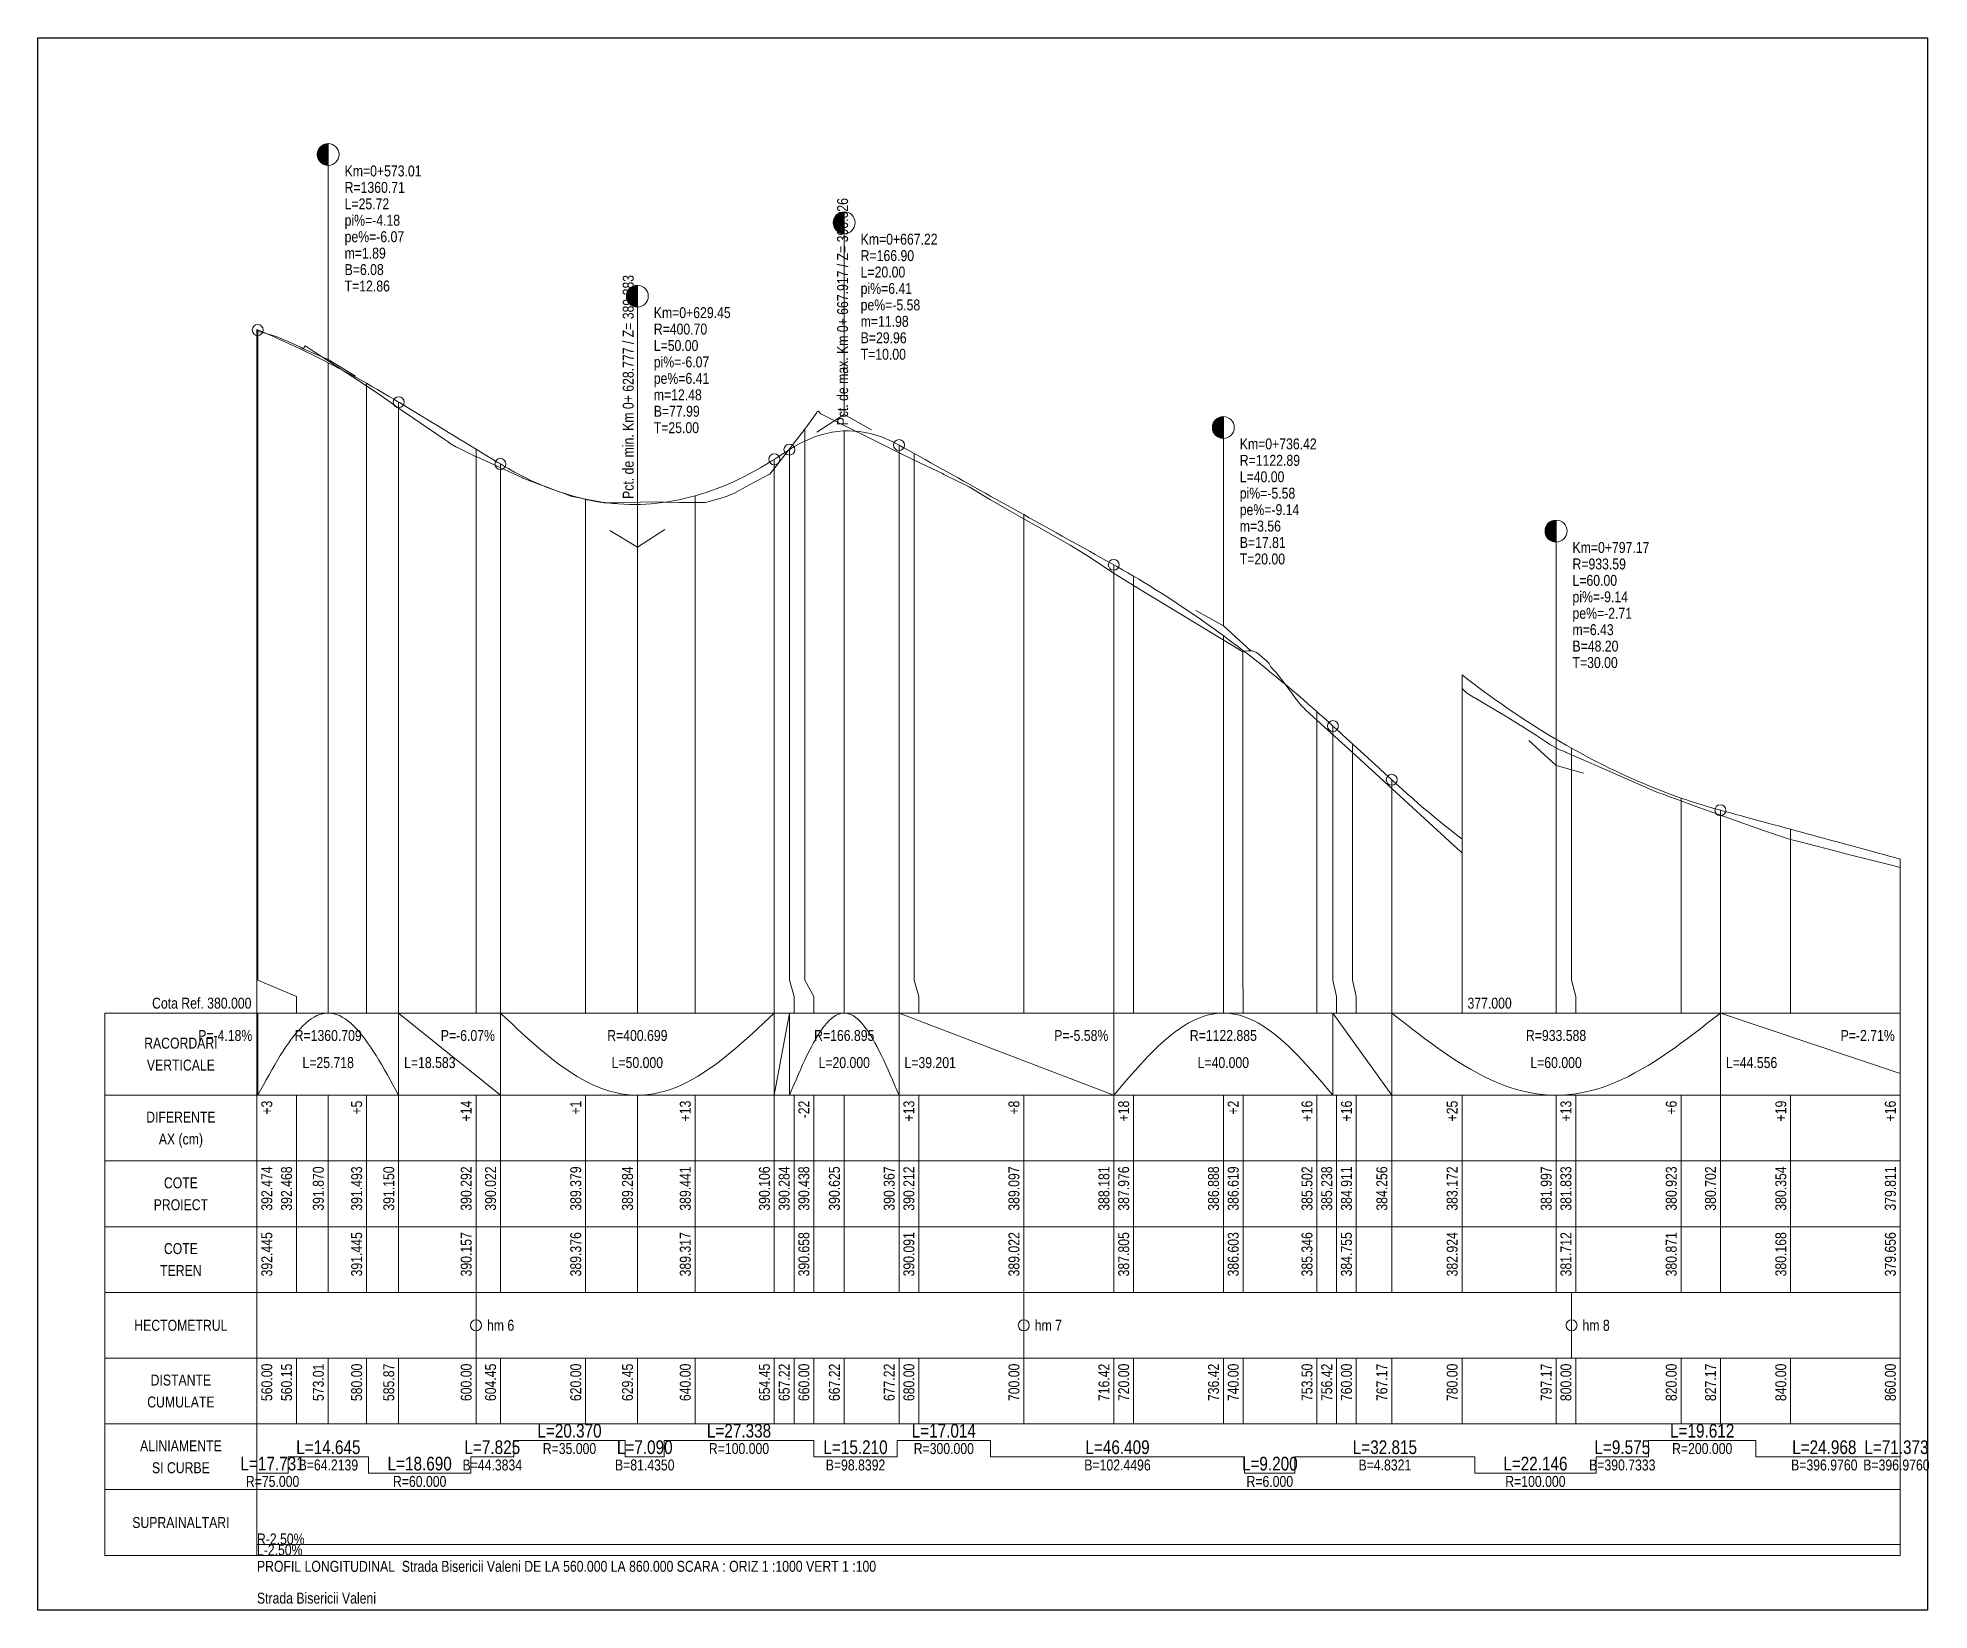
# Model space of a CAD drawing. Extents: x -600 to 1621, y -3670 to 287.
# Drawn here: x 850 to 1195.3, y -367 to -80 of the extents above; entities that cross this region are included whole.
import ezdxf
from ezdxf.enums import TextEntityAlignment as Align

# ---------------------------------------------------------------- set-up
doc = ezdxf.new("R2010")
doc.units = 0
doc.layers.add('ARD-No Plot', color=7, linetype='Continuous', lineweight=0, plot=False)
doc.layers.add('Cartus', color=8, linetype='Continuous')
for name, color, linetype, lineweight in [('L-C. Ref', 7, 'Continuous', 0), ('L-cote-ex', 7, 'Continuous', 0), ('L-Cote-Pr', 7, 'Continuous', 0), ('L-Curbe', 7, 'Continuous', 0), ('L-Cut-Fill', 7, 'Continuous', 0), ('L-Design', 7, 'Continuous', 0), ('L-Exist', 7, 'Continuous', 0), ('L-LINES', 7, 'Continuous', 0), ('L-Min-Max', 7, 'Continuous', 0), ('L-Pante-Tran', 7, 'Continuous', 0), ('L-rac-Vert', 7, 'Continuous', 0), ('L-TEXT', 7, 'Continuous', 0)]:
    doc.layers.add(name, color=color, linetype=linetype, lineweight=lineweight)
doc.styles.add('Arial', font='arial.ttf', dxfattribs={"width": 0.8})

msp = doc.modelspace()

# ---------------------------------------------------------------- texts
at = {"layer": 'ARD-No Plot', "style": 'Arial', "width": 0.8}
msp.add_text('Strada Bisericii Valeni', height=2, dxfattribs=at).set_placement((890.02, -365.81))
at = {"layer": 'L-C. Ref', "style": 'Arial', "width": 0.8}
msp.add_text('Cota Ref. 380.000', height=2, dxfattribs=at).set_placement((889.02, -257.21), align=Align.RIGHT)
msp.add_text('377.000', height=2, dxfattribs=at).set_placement((1111.02, -257.21))
at = {"layer": 'L-cote-ex', "style": 'Arial', "width": 0.8}
for s, p in [('392.445', (892.82, -298.01)), ('391.445', (909.22, -298.01)), ('390.157', (929.22, -298.01)), ('389.376', (949.22, -298.01)), ('389.317', (969.22, -298.01)), ('390.658', (990.87, -298.01)), ('390.091', (1010.04, -298.01)), ('389.022', (1029.22, -298.01)), ('387.805', (1049.25, -298.01)), ('386.603', (1069.25, -298.01)), ('385.346', (1082.72, -298.01)), ('384.755', (1089.92, -298.01)), ('382.924', (1109.22, -298.01)), ('381.712', (1129.99, -298.01)), ('380.871', (1149.22, -298.01)), ('380.168', (1169.22, -298.01)), ('379.656', (1189.22, -298.01))]:
    msp.add_text(s, height=2, rotation=90, dxfattribs=at).set_placement(p, align=Align.RIGHT)
at = {"layer": 'L-Cote-Pr', "style": 'Arial', "width": 0.8}
for s, p in [('392.474', (892.82, -286.01)), ('392.468', (896.42, -286.01)), ('391.870', (902.23, -286.01)), ('391.493', (909.22, -286.01)), ('391.150', (915.09, -286.01)), ('390.292', (929.22, -286.01)), ('390.022', (933.67, -286.01)), ('389.379', (949.22, -286.01)), ('389.284', (958.67, -286.01)), ('389.441', (969.22, -286.01)), ('390.106', (983.67, -286.01)), ('390.284', (987.27, -286.01)), ('390.438', (990.87, -286.01)), ('390.625', (996.44, -286.01)), ('390.367', (1006.44, -286.01)), ('390.212', (1010.04, -286.01)), ('389.097', (1029.22, -286.01)), ('388.181', (1045.65, -286.01)), ('387.976', (1049.25, -286.01)), ('386.888', (1065.65, -286.01)), ('386.619', (1069.25, -286.01)), ('385.502', (1082.72, -286.01)), ('385.238', (1086.32, -286.01)), ('384.911', (1089.92, -286.01)), ('384.256', (1096.39, -286.01)), ('383.172', (1109.22, -286.01)), ('381.997', (1126.39, -286.01)), ('381.833', (1129.99, -286.01)), ('380.923', (1149.22, -286.01)), ('380.702', (1156.39, -286.01)), ('380.354', (1169.22, -286.01)), ('379.811', (1189.22, -286.01))]:
    msp.add_text(s, height=2, rotation=90, dxfattribs=at).set_placement(p, align=Align.RIGHT)
for s, p in [('COTE', (876.14, -290.01)), ('PROIECT', (876.14, -294.01))]:
    msp.add_text(s, height=2, dxfattribs=at).set_placement(p, align=Align.CENTER)
at = {"layer": 'L-Cut-Fill', "style": 'Arial', "width": 0.8}
for s, p in [('DIFERENTE', (876.14, -278.01)), ('AX (cm)', (876.14, -282.01))]:
    msp.add_text(s, height=2, dxfattribs=at).set_placement(p, align=Align.CENTER)
for s, p in [('+3', (892.82, -274.01)), ('+5', (909.22, -274.01)), ('+14', (929.22, -274.01)), ('+1', (949.22, -274.01)), ('+13', (969.22, -274.01)), ('-22', (990.87, -274.01)), ('+13', (1010.04, -274.01)), ('+8', (1029.22, -274.01)), ('+18', (1049.25, -274.01)), ('+2', (1069.25, -274.01)), ('+16', (1082.72, -274.01)), ('+16', (1089.92, -274.01)), ('+25', (1109.22, -274.01)), ('+13', (1129.99, -274.01)), ('+6', (1149.22, -274.01)), ('+19', (1169.22, -274.01)), ('+16', (1189.22, -274.01))]:
    msp.add_text(s, height=2, rotation=90, dxfattribs=at).set_placement(p, align=Align.RIGHT)
at = {"layer": 'L-Min-Max', "style": 'Arial', "width": 0.8}
for s, p in [('Pct. de max. Km 0+ 667.917 / Z= 390.626', (997.94, -150.75)), ('Pct. de min. Km 0+ 628.777 / Z= 389.283', (958.8, -164.17))]:
    msp.add_text(s, height=2, rotation=90, dxfattribs=at).set_placement(p)
at = {"layer": 'L-rac-Vert', "style": 'Arial', "width": 0.8}
for s, p in [('Km=0+573.01', (906.03, -105.31)), ('R=1360.71', (906.03, -108.31)), ('L=25.72', (906.03, -111.31)), ('pi%=-4.18', (906.03, -114.31)), ('pe%=-6.07', (906.03, -117.31)), ('Km=0+667.22', (1000.24, -117.76)), ('m=1.89', (906.03, -120.31)), ('R=166.90', (1000.24, -120.76)), ('T=12.86', (906.03, -126.31)), ('B=6.08', (906.03, -123.31)), ('L=20.00', (1000.24, -123.76)), ('pi%=6.41', (1000.24, -126.76)), ('pe%=-5.58', (1000.24, -129.76)), ('Km=0+629.45', (962.47, -131.17)), ('m=11.98', (1000.24, -132.76)), ('R=400.70', (962.47, -134.17)), ('B=29.96', (1000.24, -135.76)), ('pi%=-6.07', (962.47, -140.17)), ('L=50.00', (962.47, -137.17)), ('T=10.00', (1000.24, -138.76)), ('pe%=6.41', (962.47, -143.17)), ('m=12.48', (962.47, -146.17)), ('B=77.99', (962.47, -149.17)), ('T=25.00', (962.47, -152.17)), ('Km=0+736.42', (1069.45, -155.13)), ('R=1122.89', (1069.45, -158.13)), ('pi%=-5.58', (1069.45, -164.13)), ('L=40.00', (1069.45, -161.13)), ('pe%=-9.14', (1069.45, -167.13)), ('m=3.56', (1069.45, -170.13)), ('B=17.81', (1069.45, -173.13)), ('Km=0+797.17', (1130.19, -174.04)), ('T=20.00', (1069.45, -176.13)), ('R=933.59', (1130.19, -177.04)), ('L=60.00', (1130.19, -180.04)), ('pi%=-9.14', (1130.19, -183.04)), ('pe%=-2.71', (1130.19, -186.04)), ('m=6.43', (1130.19, -189.04)), ('T=30.00', (1130.19, -195.04)), ('B=48.20', (1130.19, -192.04)), ('L=18.583', (916.89, -268.06)), ('L=39.201', (1008.24, -268.06)), ('L=44.556', (1158.19, -268.06))]:
    msp.add_text(s, height=2, dxfattribs=at).set_placement(p)
for s, p in [('P=-4.18%', (889.17, -263.11)), ('P=-6.07%', (933.47, -263.11)), ('P=-5.58%', (1045.45, -263.11)), ('P=-2.71%', (1189.02, -263.11))]:
    msp.add_text(s, height=2, dxfattribs=at).set_placement(p, align=Align.RIGHT)
for s, p in [('R=1360.709', (903.03, -263.11)), ('R=400.699', (959.47, -263.11)), ('R=166.895', (997.24, -263.11)), ('R=1122.885', (1066.45, -263.11)), ('R=933.588', (1127.19, -263.11)), ('RACORDARI', (876.14, -264.51)), ('VERTICALE', (876.14, -268.51)), ('L=25.718', (903.03, -268.06)), ('L=50.000', (959.47, -268.06)), ('L=20.000', (997.24, -268.06)), ('L=40.000', (1066.45, -268.06)), ('L=60.000', (1127.19, -268.06))]:
    msp.add_text(s, height=2, dxfattribs=at).set_placement(p, align=Align.CENTER)
at = {"layer": 'L-TEXT', "style": 'Arial', "width": 0.8}
for s, p in [('COTE', (876.14, -302.01)), ('TEREN', (876.14, -306.01)), ('HECTOMETRUL', (876.14, -316.01)), ('DISTANTE', (876.14, -326.01)), ('CUMULATE', (876.14, -330.01)), ('ALINIAMENTE', (876.14, -338.01)), ('SI CURBE', (876.14, -342.01)), ('SUPRAINALTARI', (876.14, -352.01))]:
    msp.add_text(s, height=2, dxfattribs=at).set_placement(p, align=Align.CENTER)
for s, p in [('hm 6', (932.02, -316.01)), ('hm 7', (1032.02, -316.01)), ('hm 8', (1132.02, -316.01)), ('R-2.50%', (890.02, -355.01)), ('L-2.50%', (890.02, -357.01)), ('PROFIL LONGITUDINAL  Strada Bisericii Valeni DE LA 560.000 LA 860.000 SCARA : ORIZ 1 :1000 VERT 1 :100', (890.02, -360.01))]:
    msp.add_text(s, height=2, dxfattribs=at).set_placement(p)
for s, p in [('560.00', (892.82, -322.01)), ('560.15', (896.42, -322.01)), ('573.01', (902.23, -322.01)), ('580.00', (909.22, -322.01)), ('585.87', (915.09, -322.01)), ('600.00', (929.22, -322.01)), ('604.45', (933.67, -322.01)), ('620.00', (949.22, -322.01)), ('629.45', (958.67, -322.01)), ('640.00', (969.22, -322.01)), ('654.45', (983.67, -322.01)), ('657.22', (987.27, -322.01)), ('660.00', (990.87, -322.01)), ('667.22', (996.44, -322.01)), ('677.22', (1006.44, -322.01)), ('680.00', (1010.04, -322.01)), ('700.00', (1029.22, -322.01)), ('716.42', (1045.65, -322.01)), ('720.00', (1049.25, -322.01)), ('736.42', (1065.65, -322.01)), ('740.00', (1069.25, -322.01)), ('753.50', (1082.72, -322.01)), ('756.42', (1086.32, -322.01)), ('760.00', (1089.92, -322.01)), ('767.17', (1096.39, -322.01)), ('780.00', (1109.22, -322.01)), ('797.17', (1126.39, -322.01)), ('800.00', (1129.99, -322.01)), ('820.00', (1149.22, -322.01)), ('827.17', (1156.39, -322.01)), ('840.00', (1169.22, -322.01)), ('860.00', (1189.22, -322.01))]:
    msp.add_text(s, height=2, rotation=90, dxfattribs=at).set_placement(p, align=Align.RIGHT)
for s, height, p in [('L=20.370', 2.5, (947.08, -335.51)), ('L=27.338', 2.5, (978.03, -335.51)), ('L=17.014', 2.5, (1015.42, -335.51)), ('L=19.612', 2.5, (1153.87, -335.51)), ('L=14.645', 2.5, (903.06, -338.51)), ('L=7.825', 2.5, (932.99, -338.51)), ('R=35.000', 2, (947.08, -338.51)), ('L=7.090', 2.5, (960.82, -338.51)), ('R=100.000', 2, (978.03, -338.51)), ('L=15.210', 2.5, (999.3, -338.51)), ('R=300.000', 2, (1015.42, -338.51)), ('L=46.409', 2.5, (1047.13, -338.51)), ('L=32.815', 2.5, (1095.94, -338.51)), ('L=9.575', 2.5, (1139.28, -338.51)), ('R=200.000', 2, (1153.87, -338.51)), ('L=24.968', 2.5, (1176.16, -338.51)), ('L=71.373', 2.5, (1189.33, -338.51)), ('L=17.731', 2.5, (892.88, -341.51)), ('B=64.2139', 2, (903.06, -341.51)), ('L=18.690', 2.5, (919.73, -341.51)), ('B=44.3834', 2, (932.99, -341.51)), ('B=81.4350', 2, (960.82, -341.51)), ('B=98.8392', 2, (999.3, -341.51)), ('B=102.4496', 2, (1047.13, -341.51)), ('L=9.200', 2.5, (1074.93, -341.51)), ('B=4.8321', 2, (1095.94, -341.51)), ('L=22.146', 2.5, (1123.42, -341.51)), ('B=390.7333', 2, (1139.28, -341.51)), ('B=396.9760', 2, (1176.16, -341.51)), ('B=396.9760', 2, (1189.33, -341.51)), ('R=75.000', 2, (892.88, -344.51)), ('R=60.000', 2, (919.73, -344.51)), ('R=6.000', 2, (1074.93, -344.51)), ('R=100.000', 2, (1123.42, -344.51))]:
    msp.add_text(s, height=height, rotation=0, dxfattribs=at).set_placement(p, align=Align.CENTER)

# ---------------------------------------------------------------- blocks, each defined once
blk = doc.blocks.new('A3_TRANSV_ALIN_TIRENA')
at = {"layer": 'Cartus'}
blk.add_lwpolyline([(0, 0), (0, 287), (345, 287), (345, 0)], close=True, dxfattribs=at)

# ---------------------------------------------------------------- linework, layer by layer
at = {"layer": 'L-Curbe'}
for p, q in [((936.9, -339.01), (936.9, -336.01)), ((936.9, -336.01), (957.27, -336.01)), ((957.27, -336.01), (957.27, -339.01)), ((964.36, -339.01), (964.36, -336.01)), ((964.36, -336.01), (991.7, -336.01)), ((991.7, -336.01), (991.7, -339.01)), ((1006.91, -339.01), (1006.91, -336.01)), ((1006.91, -336.01), (1023.92, -336.01)), ((1023.92, -336.01), (1023.92, -339.01)), ((1144.07, -339.01), (1144.07, -336.01)), ((1144.07, -336.01), (1163.68, -336.01)), ((1163.68, -336.01), (1163.68, -339.01)), ((895.74, -342.01), (895.74, -339.01)), ((895.74, -339.01), (910.39, -339.01)), ((910.39, -339.01), (910.39, -342.01)), ((929.08, -342.01), (929.08, -339.01)), ((929.08, -339.01), (936.9, -339.01)), ((957.27, -339.01), (964.36, -339.01)), ((991.7, -339.01), (1006.91, -339.01)), ((1023.92, -339.01), (1070.33, -339.01)), ((1070.33, -339.01), (1070.33, -342.01)), ((1079.53, -342.01), (1079.53, -339.01)), ((1079.53, -339.01), (1112.35, -339.01)), ((1112.35, -339.01), (1112.35, -342.01)), ((1134.49, -342.01), (1134.49, -339.01)), ((1134.49, -339.01), (1144.07, -339.01)), ((1163.68, -339.01), (1188.65, -339.01)), ((1188.65, -339.01), (1188.65, -339.01)), ((1188.65, -339.01), (1190.02, -339.01)), ((890.02, -342.01), (895.74, -342.01)), ((910.39, -342.01), (929.08, -342.01)), ((1070.33, -342.01), (1079.53, -342.01)), ((1112.35, -342.01), (1134.49, -342.01))]:
    msp.add_line(p, q, dxfattribs=at)
at = {"layer": 'L-Design'}
for points in [[(890.02, -133.27), (890.17, -133.33), (891.02, -133.69), (892.02, -134.11), (893.02, -134.55), (894.02, -134.99), (895.02, -135.44), (896.02, -135.9), (897.02, -136.36), (898.02, -136.84), (899.02, -137.32), (900.02, -137.8), (901.02, -138.3), (902.02, -138.8), (903.02, -139.31), (903.03, -139.31), (904.02, -139.82), (905.02, -140.35), (906.02, -140.88), (907.02, -141.42), (908.02, -141.96), (909.02, -142.51), (910.02, -143.07), (911.02, -143.64), (912.02, -144.22), (913.02, -144.8), (914.02, -145.39), (915.02, -145.99), (915.89, -146.51), (916.02, -146.59), (917.02, -147.2), (918.02, -147.8), (919.02, -148.41), (920.02, -149.02), (921.02, -149.63), (922.02, -150.23), (923.02, -150.84), (924.02, -151.45), (925.02, -152.05), (926.02, -152.66), (927.02, -153.27), (928.02, -153.88), (929.02, -154.48), (930.02, -155.09), (931.02, -155.7), (932.02, -156.3), (933.02, -156.91), (934.02, -157.52), (934.47, -157.79), (935.02, -158.12), (936.02, -158.7), (937.02, -159.26), (938.02, -159.79), (939.02, -160.29), (940.02, -160.78), (941.02, -161.23), (942.02, -161.66), (943.02, -162.07), (944.02, -162.45), (945.02, -162.81), (946.02, -163.14), (947.02, -163.44), (948.02, -163.73), (949.02, -163.98), (950.02, -164.21), (951.02, -164.42), (952.02, -164.6), (953.02, -164.76), (954.02, -164.89), (955.02, -165), (956.02, -165.08), (957.02, -165.14), (958.02, -165.17), (959.02, -165.17), (959.47, -165.17), (960.02, -165.16), (961.02, -165.11), (962.02, -165.05), (963.02, -164.95), (964.02, -164.83), (965.02, -164.69), (966.02, -164.52), (967.02, -164.33), (968.02, -164.11), (969.02, -163.87), (970.02, -163.6), (971.02, -163.31), (972.02, -162.99), (973.02, -162.65), (974.02, -162.28), (975.02, -161.89), (976.02, -161.47), (977.02, -161.03), (978.02, -160.56), (979.02, -160.07), (980.02, -159.55), (981.02, -159.01), (982.02, -158.45), (983.02, -157.85), (984.02, -157.24), (984.47, -156.95), (985.02, -156.6), (986.02, -155.96), (987.02, -155.32), (987.24, -155.17), (988.02, -154.69), (989.02, -154.13), (990.02, -153.63), (991.02, -153.18), (992.02, -152.8), (993.02, -152.47), (994.02, -152.21), (995.02, -152), (996.02, -151.86), (997.02, -151.77), (997.24, -151.76), (998.02, -151.75), (999.02, -151.78), (1000.02, -151.88), (1001.02, -152.03), (1002.02, -152.25), (1003.02, -152.52), (1004.02, -152.86), (1005.02, -153.25), (1006.02, -153.7), (1007.02, -154.22), (1007.24, -154.34), (1008.02, -154.77), (1009.02, -155.33), (1010.02, -155.89), (1011.02, -156.45), (1012.02, -157), (1013.02, -157.56), (1014.02, -158.12), (1015.02, -158.68), (1016.02, -159.24), (1017.02, -159.79), (1018.02, -160.35), (1019.02, -160.91), (1020.02, -161.47), (1021.02, -162.02), (1022.02, -162.58), (1023.02, -163.14), (1024.02, -163.7), (1025.02, -164.25), (1026.02, -164.81), (1027.02, -165.37), (1028.02, -165.93), (1029.02, -166.48), (1030.02, -167.04), (1031.02, -167.6), (1032.02, -168.16), (1033.02, -168.71), (1034.02, -169.27), (1035.02, -169.83), (1036.02, -170.39), (1037.02, -170.94), (1038.02, -171.5), (1039.02, -172.06), (1040.02, -172.62), (1041.02, -173.18), (1042.02, -173.73), (1043.02, -174.29), (1044.02, -174.85), (1045.02, -175.41), (1046.02, -175.96), (1046.45, -176.2), (1047.02, -176.52), (1048.02, -177.09), (1049.02, -177.67), (1050.02, -178.25), (1051.02, -178.84), (1052.02, -179.45), (1053.02, -180.06), (1054.02, -180.68), (1055.02, -181.31), (1056.02, -181.95), (1057.02, -182.59), (1058.02, -183.25), (1059.02, -183.92), (1060.02, -184.59), (1061.02, -185.27), (1062.02, -185.96), (1063.02, -186.67), (1064.02, -187.38), (1065.02, -188.09), (1066.02, -188.82), (1066.45, -189.13), (1067.02, -189.56), (1068.02, -190.3), (1069.02, -191.06), (1070.02, -191.82), (1071.02, -192.59), (1072.02, -193.37), (1073.02, -194.16), (1074.02, -194.96), (1075.02, -195.77), (1076.02, -196.59), (1077.02, -197.41), (1078.02, -198.25), (1079.02, -199.09), (1080.02, -199.94), (1081.02, -200.8), (1082.02, -201.67), (1083.02, -202.55), (1083.52, -202.99), (1084.02, -203.44), (1085.02, -204.34), (1086.02, -205.24), (1086.45, -205.63), (1087.02, -206.15), (1088.02, -207.07), (1089.02, -207.98), (1090.02, -208.9), (1091.02, -209.81), (1092.02, -210.72), (1093.02, -211.64), (1094.02, -212.55), (1095.02, -213.46), (1096.02, -214.38), (1097.02, -215.29), (1097.19, -215.44), (1098.02, -216.2), (1099.02, -217.1), (1100.02, -217.99), (1101.02, -218.87), (1102.02, -219.74), (1103.02, -220.59), (1104.02, -221.44), (1105.02, -222.27), (1106.02, -223.1), (1107.02, -223.91), (1108.02, -224.72), (1109.02, -225.51), (1110.02, -226.29)], [(1110.02, -196.29), (1111.02, -197.06), (1112.02, -197.82), (1113.02, -198.57), (1114.02, -199.31), (1115.02, -200.04), (1116.02, -200.76), (1117.02, -201.46), (1118.02, -202.16), (1119.02, -202.84), (1120.02, -203.52), (1121.02, -204.18), (1122.02, -204.83), (1123.02, -205.48), (1124.02, -206.11), (1125.02, -206.73), (1126.02, -207.34), (1127.02, -207.94), (1127.19, -208.04), (1128.02, -208.53), (1129.02, -209.11), (1130.02, -209.67), (1131.02, -210.23), (1132.02, -210.78), (1133.02, -211.31), (1134.02, -211.84), (1135.02, -212.35), (1136.02, -212.85), (1137.02, -213.35), (1138.02, -213.83), (1139.02, -214.3), (1140.02, -214.76), (1141.02, -215.21), (1142.02, -215.65), (1143.02, -216.08), (1144.02, -216.49), (1145.02, -216.9), (1146.02, -217.3), (1147.02, -217.68), (1148.02, -218.06), (1149.02, -218.42), (1150.02, -218.77), (1151.02, -219.12), (1152.02, -219.45), (1153.02, -219.77), (1154.02, -220.08), (1155.02, -220.38), (1156.02, -220.67), (1157.02, -220.95), (1157.19, -220.99), (1158.02, -221.22), (1159.02, -221.49), (1160.02, -221.76), (1161.02, -222.03), (1162.02, -222.3), (1163.02, -222.57), (1164.02, -222.85), (1165.02, -223.12), (1166.02, -223.39), (1167.02, -223.66), (1168.02, -223.93), (1169.02, -224.2), (1170.02, -224.47), (1171.02, -224.74), (1172.02, -225.01), (1173.02, -225.29), (1174.02, -225.56), (1175.02, -225.83), (1176.02, -226.1), (1177.02, -226.37), (1178.02, -226.64), (1179.02, -226.91), (1180.02, -227.18), (1181.02, -227.46), (1182.02, -227.73), (1183.02, -228), (1184.02, -228.27), (1185.02, -228.54), (1186.02, -228.81), (1187.02, -229.08), (1188.02, -229.35), (1189.02, -229.62), (1190.02, -229.9)]]:
    msp.add_lwpolyline(points, dxfattribs=at)
at = {"layer": 'L-Exist'}
for p, q in [((890.02, -133.56), (891.31, -133.86)), ((891.31, -133.86), (893.52, -134.55)), ((893.52, -134.55), (895.74, -135.46)), ((895.74, -135.46), (898.55, -136.73)), ((898.55, -136.73), (898.82, -136.25)), ((898.82, -136.25), (899.71, -136.82)), ((899.71, -136.82), (900.58, -137.39)), ((900.58, -137.39), (910.02, -143.56)), ((910.02, -143.56), (910.21, -143.68)), ((910.21, -143.68), (910.39, -143.8)), ((910.39, -143.8), (912.46, -145.19)), ((912.46, -145.19), (912.47, -145.2)), ((912.47, -145.2), (914.54, -146.64)), ((914.54, -146.64), (916.62, -148.08)), ((916.62, -148.08), (918.69, -149.52)), ((991.7, -149.17), (992.26, -148.4)), ((992.26, -148.4), (992.29, -148.22)), ((992.29, -148.22), (992.54, -148.15)), ((992.54, -148.15), (992.97, -148.63)), ((918.69, -149.52), (920.77, -150.94)), ((920.77, -150.94), (922.85, -152.36)), ((988.96, -152.83), (990.02, -151.43)), ((990.02, -151.43), (991.7, -149.17)), ((992.97, -148.63), (1006.91, -155.56)), ((922.85, -152.36), (924.18, -153.26)), ((924.18, -153.26), (924.92, -153.77)), ((924.92, -153.77), (925.31, -154.04)), ((925.31, -154.04), (926.32, -154.66)), ((926.32, -154.66), (927, -154.99)), ((927, -154.99), (929.08, -155.99)), ((986.23, -156.39), (988.96, -152.83)), ((929.08, -155.99), (929.95, -156.41)), ((929.95, -156.41), (930.02, -156.44)), ((930.02, -156.44), (936.9, -159.61)), ((983.65, -159.64), (986.23, -156.39)), ((1006.91, -155.56), (1010.02, -157.1)), ((1010.02, -157.1), (1011.16, -157.65)), ((1011.16, -157.65), (1015.16, -159.56)), ((936.9, -159.61), (938.36, -160.29)), ((938.36, -160.29), (938.47, -160.33)), ((938.47, -160.33), (940.03, -160.92)), ((940.03, -160.92), (941.6, -161.52)), ((941.6, -161.52), (942.53, -161.86)), ((942.53, -161.86), (943.17, -162.11)), ((943.17, -162.11), (944.73, -162.69)), ((978.03, -162.66), (980.76, -161.18)), ((980.76, -161.18), (983.5, -159.72)), ((983.5, -159.72), (983.65, -159.64)), ((1015.16, -159.56), (1015.42, -159.69)), ((1015.42, -159.69), (1018.02, -161.02)), ((1018.02, -161.02), (1018.91, -161.44)), ((1018.91, -161.44), (1019.67, -161.79)), ((1019.67, -161.79), (1020.07, -161.98)), ((1020.07, -161.98), (1023.36, -163.99)), ((944.73, -162.69), (945.43, -162.94)), ((945.43, -162.94), (946.3, -163.26)), ((946.3, -163.26), (947.01, -163.52)), ((947.01, -163.52), (947.48, -163.7)), ((947.48, -163.7), (947.87, -163.78)), ((947.87, -163.78), (948.59, -163.92)), ((948.59, -163.92), (949.44, -164.12)), ((949.44, -164.12), (950.02, -164.25)), ((950.02, -164.25), (951, -164.46)), ((951, -164.46), (952.57, -164.78)), ((952.57, -164.78), (952.76, -164.81)), ((952.76, -164.81), (953, -164.76)), ((953, -164.76), (953.44, -164.87)), ((953.44, -164.87), (954.14, -164.87)), ((954.14, -164.87), (955.7, -164.87)), ((955.7, -164.87), (957.27, -164.84)), ((957.27, -164.84), (962.71, -164.73)), ((962.71, -164.73), (964.36, -164.77)), ((964.36, -164.77), (967.09, -164.83)), ((967.09, -164.83), (969.83, -164.84)), ((969.83, -164.84), (970.02, -164.84)), ((970.02, -164.84), (971.93, -164.82)), ((971.93, -164.82), (972.56, -164.63)), ((972.56, -164.63), (975.3, -163.84)), ((975.3, -163.84), (975.66, -163.74)), ((975.66, -163.74), (977.1, -163.16)), ((977.1, -163.16), (978.03, -162.66)), ((1023.36, -163.99), (1023.92, -164.31)), ((1023.92, -164.31), (1030.02, -167.78)), ((1030.02, -167.78), (1038.48, -172.61)), ((1038.48, -172.61), (1041.95, -174.77)), ((1041.95, -174.77), (1046.19, -177.63)), ((1046.19, -177.63), (1050.02, -179.96)), ((1050.02, -179.96), (1069.5, -191.77)), ((1069.5, -191.77), (1069.88, -192)), ((1069.88, -192), (1069.89, -192.01)), ((1069.89, -192), (1070.02, -191.98)), ((1069.89, -192.01), (1069.89, -192)), ((1070.02, -191.98), (1070.33, -191.94)), ((1070.33, -191.94), (1070.99, -191.88)), ((1070.99, -191.88), (1071.65, -191.89)), ((1071.65, -191.89), (1071.8, -191.92)), ((1071.8, -191.92), (1072.3, -192.12)), ((1072.3, -192.12), (1072.51, -192.22)), ((1072.51, -192.22), (1072.96, -192.55)), ((1072.96, -192.55), (1073.62, -193.09)), ((1073.62, -193.09), (1074.27, -193.69)), ((1074.27, -193.69), (1074.81, -194.22)), ((1074.81, -194.22), (1074.93, -194.48)), ((1074.93, -194.48), (1075.09, -194.84)), ((1075.09, -194.84), (1075.59, -195.34)), ((1075.59, -195.34), (1076.07, -195.86)), ((1076.07, -195.86), (1076.25, -196.07)), ((1076.25, -196.07), (1076.9, -196.91)), ((1076.9, -196.91), (1077.56, -197.76)), ((1077.56, -197.76), (1078.22, -198.64)), ((1078.22, -198.64), (1078.87, -199.52)), ((1078.87, -199.52), (1079.53, -200.39)), ((1110.02, -198.77), (1110.84, -199.55)), ((1110.84, -199.55), (1112.18, -200.4)), ((1079.53, -200.39), (1080.43, -201.58)), ((1080.43, -201.58), (1080.78, -201.98)), ((1080.78, -201.98), (1081.15, -202.33)), ((1081.15, -202.33), (1081.49, -202.72)), ((1081.49, -202.72), (1083.52, -204.55)), ((1112.18, -200.4), (1112.35, -200.5)), ((1112.35, -200.5), (1115.12, -202.1)), ((1115.12, -202.1), (1117.88, -203.76)), ((1083.52, -204.55), (1090.02, -210.46)), ((1117.88, -203.76), (1120.65, -205.47)), ((1120.65, -205.47), (1123.42, -207.23)), ((1090.02, -210.46), (1093.54, -213.66)), ((1123.42, -207.23), (1126.19, -209.04)), ((1126.19, -209.04), (1126.54, -209.27)), ((1126.54, -209.27), (1127.79, -209.95)), ((1127.79, -209.95), (1128.31, -210.08)), ((1128.31, -210.08), (1128.96, -210.42)), ((1128.96, -210.42), (1129.06, -210.48)), ((1129.06, -210.48), (1130.02, -210.89)), ((1093.54, -213.66), (1109.16, -227.96)), ((1130.02, -210.89), (1131.72, -211.62)), ((1131.72, -211.62), (1134.49, -212.82)), ((1134.49, -212.82), (1144.07, -217.01)), ((1144.07, -217.01), (1145.45, -217.62)), ((1145.45, -217.62), (1145.7, -217.73)), ((1145.7, -217.73), (1146.54, -218.03)), ((1146.54, -218.03), (1147.99, -218.56)), ((1147.99, -218.56), (1150.02, -219.3)), ((1150.02, -219.3), (1151.91, -219.99)), ((1151.91, -219.99), (1155.84, -221.4)), ((1155.84, -221.4), (1159.76, -222.8)), ((1159.76, -222.8), (1163.68, -224.18)), ((1163.68, -224.18), (1168.13, -225.73)), ((1168.13, -225.73), (1168.83, -225.99)), ((1168.83, -225.99), (1169.18, -226.12)), ((1169.18, -226.12), (1170.02, -226.33)), ((1170.02, -226.33), (1171.02, -226.58)), ((1171.02, -226.58), (1178.84, -228.58)), ((1109.16, -227.96), (1110.02, -228.77)), ((1178.84, -228.58), (1179.83, -228.87)), ((1179.83, -228.87), (1188.65, -231.09)), ((1188.65, -231.09), (1190.02, -231.45))]:
    msp.add_line(p, q, dxfattribs=at)
at = {"layer": 'L-LINES'}
for p, q in [((890.02, -258.01), (890.02, -133.27)), ((890.17, -252.01), (890.17, -133.33)), ((903.03, -258.01), (903.03, -139.31)), ((910.02, -258.01), (910.02, -143.07)), ((915.89, -258.01), (915.89, -146.51)), ((990.02, -252.01), (990.02, -151.43)), ((997.24, -258.01), (997.24, -151.76)), ((930.02, -258.01), (930.02, -155.09)), ((987.24, -252.01), (987.24, -155.17)), ((1007.24, -258.01), (1007.24, -154.34)), ((934.47, -258.01), (934.47, -157.79)), ((984.47, -258.01), (984.47, -156.95)), ((1010.02, -252.01), (1010.02, -155.89)), ((950.02, -258.01), (950.02, -164.21)), ((959.47, -258.01), (959.47, -165.17)), ((970.02, -258.01), (970.02, -163.6)), ((1030.02, -258.01), (1030.02, -167.04)), ((1046.45, -258.01), (1046.45, -176.2)), ((1050.02, -252.01), (1050.02, -178.25)), ((1066.45, -258.01), (1066.45, -189.13)), ((1070.02, -252.01), (1070.02, -191.82)), ((1110.02, -258.01), (1110.02, -196.29)), ((1083.52, -258.01), (1083.52, -202.99)), ((1086.45, -252.01), (1086.45, -205.63)), ((1090.02, -252.01), (1090.02, -208.9)), ((1127.19, -258.01), (1127.19, -208.04)), ((1130.02, -252.01), (1130.02, -209.67)), ((1097.19, -258.01), (1097.19, -215.44)), ((1150.02, -258.01), (1150.02, -218.77)), ((1157.19, -258.01), (1157.19, -220.99)), ((1170.02, -258.01), (1170.02, -224.47)), ((1190.02, -258.01), (1190.02, -229.9)), ((897.22, -255.01), (890.17, -252.01)), ((988.07, -255.01), (987.24, -252.01)), ((991.67, -255.01), (990.02, -252.01)), ((1010.84, -255.01), (1010.02, -252.01)), ((1050.05, -255.01), (1050.02, -252.01)), ((1070.05, -255.01), (1070.02, -252.01)), ((1087.12, -255.01), (1086.45, -252.01)), ((1090.72, -255.01), (1090.02, -252.01)), ((1130.79, -255.01), (1130.02, -252.01)), ((897.22, -258.01), (897.22, -255.01)), ((988.07, -258.01), (988.07, -255.01)), ((991.67, -258.01), (991.67, -255.01)), ((1010.84, -258.01), (1010.84, -255.01)), ((1050.05, -258.01), (1050.05, -255.01)), ((1070.05, -258.01), (1070.05, -255.01)), ((1087.12, -258.01), (1087.12, -255.01)), ((1090.72, -258.01), (1090.72, -255.01)), ((1130.79, -258.01), (1130.79, -255.01)), ((862.26, -273.01), (862.26, -258.01)), ((862.26, -258.01), (890.02, -258.01)), ((890.02, -258.01), (1190.02, -258.01)), ((890.02, -273.01), (890.02, -258.01)), ((1190.02, -273.01), (1190.02, -258.01)), ((862.26, -285.01), (862.26, -273.01)), ((862.26, -273.01), (890.02, -273.01)), ((890.02, -273.01), (862.26, -273.01)), ((890.02, -273.01), (1190.02, -273.01)), ((890.02, -285.01), (890.02, -273.01)), ((890.02, -273.01), (1190.02, -273.01)), ((890.02, -285.01), (890.02, -273.01)), ((897.22, -285.01), (897.22, -273.01)), ((903.03, -285.01), (903.03, -273.01)), ((910.02, -285.01), (910.02, -273.01)), ((915.89, -285.01), (915.89, -273.01)), ((930.02, -285.01), (930.02, -273.01)), ((934.47, -285.01), (934.47, -273.01)), ((950.02, -285.01), (950.02, -273.01)), ((959.47, -285.01), (959.47, -273.01)), ((970.02, -285.01), (970.02, -273.01)), ((984.47, -285.01), (984.47, -273.01)), ((988.07, -285.01), (988.07, -273.01)), ((991.67, -285.01), (991.67, -273.01)), ((997.24, -285.01), (997.24, -273.01)), ((1007.24, -285.01), (1007.24, -273.01)), ((1010.84, -285.01), (1010.84, -273.01)), ((1030.02, -285.01), (1030.02, -273.01)), ((1046.45, -285.01), (1046.45, -273.01)), ((1050.05, -285.01), (1050.05, -273.01)), ((1066.45, -285.01), (1066.45, -273.01)), ((1070.05, -285.01), (1070.05, -273.01)), ((1083.52, -285.01), (1083.52, -273.01)), ((1087.12, -285.01), (1087.12, -273.01)), ((1090.72, -285.01), (1090.72, -273.01)), ((1097.19, -285.01), (1097.19, -273.01)), ((1110.02, -285.01), (1110.02, -273.01)), ((1127.19, -285.01), (1127.19, -273.01)), ((1130.79, -285.01), (1130.79, -273.01)), ((1150.02, -285.01), (1150.02, -273.01)), ((1157.19, -285.01), (1157.19, -273.01)), ((1170.02, -285.01), (1170.02, -273.01)), ((1190.02, -285.01), (1190.02, -273.01)), ((1190.02, -285.01), (1190.02, -273.01)), ((862.26, -297.01), (862.26, -285.01)), ((862.26, -285.01), (890.02, -285.01)), ((890.02, -285.01), (862.26, -285.01)), ((890.02, -285.01), (1190.02, -285.01)), ((890.02, -285.01), (1190.02, -285.01)), ((890.02, -297.01), (890.02, -285.01)), ((897.22, -297.01), (897.22, -285.01)), ((903.03, -297.01), (903.03, -285.01)), ((910.02, -297.01), (910.02, -285.01)), ((915.89, -297.01), (915.89, -285.01)), ((930.02, -297.01), (930.02, -285.01)), ((934.47, -297.01), (934.47, -285.01)), ((950.02, -297.01), (950.02, -285.01)), ((959.47, -297.01), (959.47, -285.01)), ((970.02, -297.01), (970.02, -285.01)), ((984.47, -297.01), (984.47, -285.01)), ((988.07, -297.01), (988.07, -285.01)), ((991.67, -297.01), (991.67, -285.01)), ((997.24, -297.01), (997.24, -285.01)), ((1007.24, -297.01), (1007.24, -285.01)), ((1010.84, -297.01), (1010.84, -285.01)), ((1030.02, -297.01), (1030.02, -285.01)), ((1046.45, -297.01), (1046.45, -285.01)), ((1050.05, -297.01), (1050.05, -285.01)), ((1066.45, -297.01), (1066.45, -285.01)), ((1070.05, -297.01), (1070.05, -285.01)), ((1083.52, -297.01), (1083.52, -285.01)), ((1087.12, -297.01), (1087.12, -285.01)), ((1090.72, -297.01), (1090.72, -285.01)), ((1097.19, -297.01), (1097.19, -285.01)), ((1110.02, -297.01), (1110.02, -285.01)), ((1127.19, -297.01), (1127.19, -285.01)), ((1130.79, -297.01), (1130.79, -285.01)), ((1150.02, -297.01), (1150.02, -285.01)), ((1157.19, -297.01), (1157.19, -285.01)), ((1170.02, -297.01), (1170.02, -285.01)), ((1190.02, -297.01), (1190.02, -285.01)), ((862.26, -309.01), (862.26, -297.01)), ((862.26, -297.01), (890.02, -297.01)), ((890.02, -297.01), (862.26, -297.01)), ((890.02, -297.01), (1190.02, -297.01)), ((890.02, -297.01), (1190.02, -297.01)), ((890.02, -309.01), (890.02, -297.01)), ((897.22, -309.01), (897.22, -297.01)), ((903.03, -309.01), (903.03, -297.01)), ((910.02, -309.01), (910.02, -297.01)), ((915.89, -309.01), (915.89, -297.01)), ((930.02, -309.01), (930.02, -297.01)), ((934.47, -309.01), (934.47, -297.01)), ((950.02, -309.01), (950.02, -297.01)), ((959.47, -309.01), (959.47, -297.01)), ((970.02, -309.01), (970.02, -297.01)), ((984.47, -309.01), (984.47, -297.01)), ((988.07, -309.01), (988.07, -297.01)), ((991.67, -309.01), (991.67, -297.01)), ((997.24, -309.01), (997.24, -297.01)), ((1007.24, -309.01), (1007.24, -297.01)), ((1010.84, -309.01), (1010.84, -297.01)), ((1030.02, -309.01), (1030.02, -297.01)), ((1046.45, -309.01), (1046.45, -297.01)), ((1050.05, -309.01), (1050.05, -297.01)), ((1066.45, -309.01), (1066.45, -297.01)), ((1070.05, -309.01), (1070.05, -297.01)), ((1083.52, -309.01), (1083.52, -297.01)), ((1087.12, -309.01), (1087.12, -297.01)), ((1090.72, -309.01), (1090.72, -297.01)), ((1097.19, -309.01), (1097.19, -297.01)), ((1110.02, -309.01), (1110.02, -297.01)), ((1127.19, -309.01), (1127.19, -297.01)), ((1130.79, -309.01), (1130.79, -297.01)), ((1150.02, -309.01), (1150.02, -297.01)), ((1157.19, -309.01), (1157.19, -297.01)), ((1170.02, -309.01), (1170.02, -297.01)), ((1190.02, -309.01), (1190.02, -297.01)), ((862.26, -321.01), (862.26, -309.01)), ((862.26, -309.01), (890.02, -309.01)), ((890.02, -309.01), (862.26, -309.01)), ((890.02, -309.01), (1190.02, -309.01)), ((890.02, -321.01), (890.02, -309.01)), ((890.02, -309.01), (1190.02, -309.01)), ((930.02, -321.01), (930.02, -309.01)), ((1030.02, -321.01), (1030.02, -309.01)), ((1130.02, -321.01), (1130.02, -309.01)), ((1190.02, -321.01), (1190.02, -309.01)), ((862.26, -333.01), (862.26, -321.01)), ((862.26, -321.01), (890.02, -321.01)), ((890.02, -321.01), (862.26, -321.01)), ((890.02, -321.01), (1190.02, -321.01)), ((890.02, -321.01), (1190.02, -321.01)), ((890.02, -333.01), (890.02, -321.01)), ((897.22, -333.01), (897.22, -321.01)), ((903.03, -333.01), (903.03, -321.01)), ((910.02, -333.01), (910.02, -321.01)), ((915.89, -333.01), (915.89, -321.01)), ((930.02, -333.01), (930.02, -321.01)), ((934.47, -333.01), (934.47, -321.01)), ((950.02, -333.01), (950.02, -321.01)), ((959.47, -333.01), (959.47, -321.01)), ((970.02, -333.01), (970.02, -321.01)), ((984.47, -333.01), (984.47, -321.01)), ((988.07, -333.01), (988.07, -321.01)), ((991.67, -333.01), (991.67, -321.01)), ((997.24, -333.01), (997.24, -321.01)), ((1007.24, -333.01), (1007.24, -321.01)), ((1010.84, -333.01), (1010.84, -321.01)), ((1030.02, -333.01), (1030.02, -321.01)), ((1046.45, -333.01), (1046.45, -321.01)), ((1050.05, -333.01), (1050.05, -321.01)), ((1066.45, -333.01), (1066.45, -321.01)), ((1070.05, -333.01), (1070.05, -321.01)), ((1083.52, -333.01), (1083.52, -321.01)), ((1087.12, -333.01), (1087.12, -321.01)), ((1090.72, -333.01), (1090.72, -321.01)), ((1097.19, -333.01), (1097.19, -321.01)), ((1110.02, -333.01), (1110.02, -321.01)), ((1127.19, -333.01), (1127.19, -321.01)), ((1130.79, -333.01), (1130.79, -321.01)), ((1150.02, -333.01), (1150.02, -321.01)), ((1157.19, -333.01), (1157.19, -321.01)), ((1170.02, -333.01), (1170.02, -321.01)), ((1190.02, -333.01), (1190.02, -321.01)), ((862.26, -345.01), (862.26, -333.01)), ((862.26, -333.01), (890.02, -333.01)), ((890.02, -333.01), (862.26, -333.01)), ((890.02, -333.01), (1190.02, -333.01)), ((890.02, -345.01), (890.02, -333.01)), ((890.02, -333.01), (1190.02, -333.01)), ((1190.02, -345.01), (1190.02, -333.01)), ((862.26, -357.01), (862.26, -345.01)), ((862.26, -345.01), (890.02, -345.01)), ((890.02, -345.01), (862.26, -345.01)), ((890.02, -345.01), (1190.02, -345.01)), ((890.02, -357.01), (890.02, -345.01)), ((890.02, -345.01), (1190.02, -345.01)), ((1190.02, -357.01), (1190.02, -345.01)), ((890.02, -357.01), (862.26, -357.01)), ((890.02, -357.01), (1190.02, -357.01))]:
    msp.add_line(p, q, dxfattribs=at)
for centre in [(930.02, -315.01), (1030.02, -315.01), (1130.02, -315.01)]:
    msp.add_circle(centre, 1, dxfattribs=at)
at = {"layer": 'L-Pante-Tran'}
for p, q in [((890.02, -355.01), (910.02, -355.01)), ((890.02, -355.01), (910.02, -355.01)), ((910.02, -355.01), (930.02, -355.01)), ((910.02, -355.01), (930.02, -355.01)), ((930.02, -355.01), (950.02, -355.01)), ((930.02, -355.01), (950.02, -355.01)), ((950.02, -355.01), (970.02, -355.01)), ((950.02, -355.01), (970.02, -355.01)), ((970.02, -355.01), (990.02, -355.01)), ((970.02, -355.01), (990.02, -355.01)), ((990.02, -355.01), (1010.02, -355.01)), ((990.02, -355.01), (1010.02, -355.01)), ((1010.02, -355.01), (1030.02, -355.01)), ((1010.02, -355.01), (1030.02, -355.01)), ((1030.02, -355.01), (1050.02, -355.01)), ((1030.02, -355.01), (1050.02, -355.01)), ((1050.02, -355.01), (1070.02, -355.01)), ((1050.02, -355.01), (1070.02, -355.01)), ((1070.02, -355.01), (1083.52, -355.01)), ((1070.02, -355.01), (1083.52, -355.01)), ((1083.52, -355.01), (1090.02, -355.01)), ((1083.52, -355.01), (1090.02, -355.01)), ((1090.02, -355.01), (1110.02, -355.01)), ((1090.02, -355.01), (1110.02, -355.01)), ((1110.02, -355.01), (1130.02, -355.01)), ((1110.02, -355.01), (1130.02, -355.01)), ((1130.02, -355.01), (1150.02, -355.01)), ((1130.02, -355.01), (1150.02, -355.01)), ((1150.02, -355.01), (1170.02, -355.01)), ((1150.02, -355.01), (1170.02, -355.01)), ((1170.02, -355.01), (1190.02, -355.01)), ((1170.02, -355.01), (1190.02, -355.01))]:
    msp.add_line(p, q, dxfattribs=at)
at = {"layer": 'L-rac-Vert'}
for p, q in [((901.46, -100.07), (901.46, -102.55)), ((901.51, -100.01), (901.51, -102.61)), ((901.56, -99.95), (901.56, -102.67)), ((901.62, -99.9), (901.62, -102.73)), ((901.67, -99.84), (901.67, -102.78)), ((901.73, -99.79), (901.73, -102.83)), ((901.79, -99.74), (901.79, -102.88)), ((901.86, -99.69), (901.86, -102.93)), ((901.92, -99.65), (901.92, -102.98)), ((901.99, -99.61), (901.99, -103.02)), ((902.05, -99.57), (902.05, -103.06)), ((902.12, -99.53), (902.12, -103.09)), ((902.19, -99.5), (902.19, -103.13)), ((902.27, -99.46), (902.27, -103.16)), ((902.34, -99.44), (902.34, -103.19)), ((902.41, -99.41), (902.41, -103.21)), ((902.49, -99.39), (902.49, -103.24)), ((902.56, -99.37), (902.56, -103.26)), ((902.64, -99.35), (902.64, -103.27)), ((902.72, -99.34), (902.72, -103.29)), ((902.8, -99.33), (902.8, -103.3)), ((902.87, -99.32), (902.87, -103.31)), ((902.95, -99.31), (902.95, -103.31)), ((903.03, -138.7), (903.03, -99.31)), ((901.03, -101.23), (901.03, -101.39)), ((901.04, -101.08), (901.04, -101.55)), ((901.04, -101.16), (901.04, -101.47)), ((901.06, -101), (901.06, -101.63)), ((901.07, -100.92), (901.07, -101.7)), ((901.09, -100.85), (901.09, -101.78)), ((901.11, -100.77), (901.11, -101.86)), ((901.13, -100.69), (901.13, -101.93)), ((901.15, -100.62), (901.15, -102)), ((901.18, -100.55), (901.18, -102.08)), ((901.21, -100.47), (901.21, -102.15)), ((901.25, -100.4), (901.25, -102.22)), ((901.29, -100.33), (901.29, -102.29)), ((901.33, -100.27), (901.33, -102.36)), ((901.37, -100.2), (901.37, -102.42)), ((901.41, -100.14), (901.41, -102.49)), ((995.25, -113.6), (995.25, -113.92)), ((995.25, -113.68), (995.25, -113.84)), ((995.26, -113.53), (995.26, -114)), ((995.27, -113.45), (995.27, -114.07)), ((995.28, -113.37), (995.28, -114.15)), ((995.3, -113.29), (995.3, -114.23)), ((995.32, -113.22), (995.32, -114.3)), ((995.34, -113.14), (995.34, -114.38)), ((995.37, -113.07), (995.37, -114.45)), ((995.4, -113), (995.4, -114.53)), ((995.43, -112.92), (995.43, -114.6)), ((995.46, -112.85), (995.46, -114.67)), ((995.5, -112.78), (995.5, -114.74)), ((995.54, -112.72), (995.54, -114.81)), ((995.58, -112.65), (995.58, -114.87)), ((995.63, -112.59), (995.63, -114.94)), ((995.67, -112.52), (995.67, -115)), ((995.72, -112.46), (995.72, -115.06)), ((995.78, -112.4), (995.78, -115.12)), ((995.83, -112.35), (995.83, -115.18)), ((995.89, -112.29), (995.89, -115.23)), ((995.95, -112.24), (995.95, -115.28)), ((996.01, -112.19), (996.01, -115.33)), ((996.07, -112.14), (996.07, -115.38)), ((996.13, -112.1), (996.13, -115.42)), ((996.2, -112.06), (996.2, -115.47)), ((996.27, -112.02), (996.27, -115.51)), ((996.34, -111.98), (996.34, -115.54)), ((996.41, -111.95), (996.41, -115.58)), ((996.48, -111.91), (996.48, -115.61)), ((996.55, -111.89), (996.55, -115.64)), ((996.63, -111.86), (996.63, -115.66)), ((996.7, -111.84), (996.7, -115.69)), ((996.78, -111.82), (996.78, -115.71)), ((996.85, -111.8), (996.85, -115.72)), ((996.93, -111.79), (996.93, -115.74)), ((997.01, -111.78), (997.01, -115.75)), ((997.09, -111.77), (997.09, -115.76)), ((997.17, -111.76), (997.17, -115.76)), ((997.24, -148.77), (997.24, -111.76)), ((957.47, -127.09), (957.47, -127.25)), ((957.48, -127.01), (957.48, -127.33)), ((957.49, -126.93), (957.49, -127.4)), ((957.5, -126.86), (957.5, -127.48)), ((957.51, -126.78), (957.51, -127.56)), ((957.53, -126.7), (957.53, -127.64)), ((957.55, -126.63), (957.55, -127.71)), ((957.57, -126.55), (957.57, -127.79)), ((957.6, -126.48), (957.6, -127.86)), ((957.63, -126.4), (957.63, -127.93)), ((957.66, -126.33), (957.66, -128.01)), ((957.69, -126.26), (957.69, -128.08)), ((957.73, -126.19), (957.73, -128.15)), ((957.77, -126.12), (957.77, -128.21)), ((957.81, -126.06), (957.81, -128.28)), ((957.86, -125.99), (957.86, -128.34)), ((957.9, -125.93), (957.9, -128.41)), ((957.95, -125.87), (957.95, -128.47)), ((958, -125.81), (958, -128.53)), ((958.06, -125.76), (958.06, -128.58)), ((958.12, -125.7), (958.12, -128.64)), ((958.17, -125.65), (958.17, -128.69)), ((958.23, -125.6), (958.23, -128.74)), ((958.3, -125.55), (958.3, -128.79)), ((958.36, -125.51), (958.36, -128.83)), ((958.43, -125.46), (958.43, -128.87)), ((958.5, -125.42), (958.5, -128.91)), ((958.57, -125.39), (958.57, -128.95)), ((958.64, -125.35), (958.64, -128.99)), ((958.71, -125.32), (958.71, -129.02)), ((958.78, -125.29), (958.78, -129.05)), ((958.86, -125.27), (958.86, -129.07)), ((958.93, -125.24), (958.93, -129.09)), ((959.01, -125.22), (959.01, -129.11)), ((959.08, -125.21), (959.08, -129.13)), ((959.16, -125.19), (959.16, -129.14)), ((959.24, -125.18), (959.24, -129.16)), ((959.32, -125.18), (959.32, -129.16)), ((959.39, -125.17), (959.39, -129.17)), ((959.47, -172.97), (959.47, -125.17)), ((898.03, -136.61), (903.03, -138.7)), ((903.03, -138.7), (908.03, -141.74)), ((992.24, -151.97), (997.24, -148.77)), ((997.24, -148.77), (1002.24, -151.55)), ((1064.45, -150.98), (1064.45, -151.29)), ((1064.45, -151.05), (1064.45, -151.21)), ((1064.46, -150.9), (1064.46, -151.37)), ((1064.47, -150.82), (1064.47, -151.45)), ((1064.48, -150.74), (1064.48, -151.52)), ((1064.5, -150.67), (1064.5, -151.6)), ((1064.52, -150.59), (1064.52, -151.68)), ((1064.54, -150.51), (1064.54, -151.75)), ((1064.57, -150.44), (1064.57, -151.82)), ((1064.6, -150.37), (1064.6, -151.9)), ((1064.63, -150.3), (1064.63, -151.97)), ((1064.66, -150.22), (1064.66, -152.04)), ((1064.7, -150.16), (1064.7, -152.11)), ((1064.74, -150.09), (1064.74, -152.18)), ((1064.78, -150.02), (1064.78, -152.24)), ((1064.83, -149.96), (1064.83, -152.31)), ((1064.87, -149.89), (1064.87, -152.37)), ((1064.92, -149.83), (1064.92, -152.43)), ((1064.98, -149.77), (1064.98, -152.49)), ((1065.03, -149.72), (1065.03, -152.55)), ((1065.09, -149.66), (1065.09, -152.6)), ((1065.15, -149.61), (1065.15, -152.65)), ((1065.21, -149.56), (1065.21, -152.7)), ((1065.27, -149.51), (1065.27, -152.75)), ((1065.33, -149.47), (1065.33, -152.8)), ((1065.4, -149.43), (1065.4, -152.84)), ((1065.47, -149.39), (1065.47, -152.88)), ((1065.54, -149.35), (1065.54, -152.91)), ((1065.61, -149.32), (1065.61, -152.95)), ((1065.68, -149.28), (1065.68, -152.98)), ((1065.75, -149.26), (1065.75, -153.01)), ((1065.83, -149.23), (1065.83, -153.03)), ((1065.9, -149.21), (1065.9, -153.06)), ((1065.98, -149.19), (1065.98, -153.08)), ((1066.05, -149.17), (1066.05, -153.09)), ((1066.13, -149.16), (1066.13, -153.11)), ((1066.21, -149.15), (1066.21, -153.12)), ((1066.29, -149.14), (1066.29, -153.13)), ((1066.37, -149.13), (1066.37, -153.13)), ((1066.45, -187.35), (1066.45, -149.13)), ((1125.41, -169.13), (1125.41, -170.95)), ((1125.44, -169.06), (1125.44, -171.02)), ((1125.48, -168.99), (1125.48, -171.08)), ((1125.53, -168.93), (1125.53, -171.15)), ((1125.57, -168.86), (1125.57, -171.21)), ((1125.62, -168.8), (1125.62, -171.28)), ((1125.67, -168.74), (1125.67, -171.34)), ((1125.72, -168.68), (1125.72, -171.4)), ((1125.77, -168.62), (1125.77, -171.45)), ((1125.83, -168.57), (1125.83, -171.51)), ((1125.89, -168.52), (1125.89, -171.56)), ((1125.95, -168.47), (1125.95, -171.61)), ((1126.01, -168.42), (1126.01, -171.66)), ((1126.08, -168.38), (1126.08, -171.7)), ((1126.14, -168.33), (1126.14, -171.74)), ((1126.21, -168.29), (1126.21, -171.78)), ((1126.28, -168.26), (1126.28, -171.82)), ((1126.35, -168.22), (1126.35, -171.86)), ((1126.42, -168.19), (1126.42, -171.89)), ((1126.5, -168.16), (1126.5, -171.92)), ((1126.57, -168.14), (1126.57, -171.94)), ((1126.65, -168.11), (1126.65, -171.96)), ((1126.72, -168.09), (1126.72, -171.98)), ((1126.8, -168.08), (1126.8, -172)), ((1126.88, -168.06), (1126.88, -172.01)), ((1126.95, -168.05), (1126.95, -172.03)), ((1127.03, -168.05), (1127.03, -172.03)), ((1127.11, -168.04), (1127.11, -172.04)), ((1127.19, -212.86), (1127.19, -168.04)), ((954.47, -169.93), (959.47, -172.97)), ((959.47, -172.97), (964.47, -169.76)), ((1125.19, -169.88), (1125.19, -170.2)), ((1125.19, -169.96), (1125.19, -170.12)), ((1125.2, -169.8), (1125.2, -170.27)), ((1125.21, -169.73), (1125.21, -170.35)), ((1125.23, -169.65), (1125.23, -170.43)), ((1125.24, -169.57), (1125.24, -170.51)), ((1125.26, -169.5), (1125.26, -170.58)), ((1125.29, -169.42), (1125.29, -170.66)), ((1125.31, -169.35), (1125.31, -170.73)), ((1125.34, -169.27), (1125.34, -170.8)), ((1125.37, -169.2), (1125.37, -170.88)), ((1061.45, -184.56), (1066.45, -187.35)), ((1066.45, -187.35), (1071.45, -191.92)), ((1122.19, -208.29), (1127.19, -212.86)), ((1127.19, -212.86), (1132.19, -214.21)), ((890.17, -273.01), (890.17, -258.01)), ((900.46, -258.74), (899.94, -259.06)), ((900.97, -258.48), (900.46, -258.74)), ((901.49, -258.27), (900.97, -258.48)), ((902, -258.13), (901.49, -258.27)), ((902.52, -258.04), (902, -258.13)), ((903.03, -258.01), (902.52, -258.04)), ((903.55, -258.04), (903.03, -258.01)), ((904.06, -258.13), (903.55, -258.04)), ((904.57, -258.27), (904.06, -258.13)), ((905.09, -258.48), (904.57, -258.27)), ((905.6, -258.74), (905.09, -258.48)), ((906.12, -259.06), (905.6, -258.74)), ((915.89, -273.01), (915.89, -258.01)), ((915.89, -258.01), (934.47, -273.01)), ((934.47, -273.01), (934.47, -258.01)), ((935.47, -258.95), (934.47, -258.01)), ((936.47, -259.89), (935.47, -258.95)), ((983.47, -258.95), (982.47, -259.89)), ((984.47, -258.01), (983.47, -258.95)), ((984.47, -273.01), (984.47, -258.01)), ((984.47, -273.01), (987.24, -258.01)), ((987.24, -273.01), (987.24, -258.01)), ((995.24, -258.74), (994.84, -259.06)), ((995.64, -258.48), (995.24, -258.74)), ((996.04, -258.27), (995.64, -258.48)), ((996.44, -258.13), (996.04, -258.27)), ((996.84, -258.04), (996.44, -258.13)), ((997.24, -258.01), (996.84, -258.04)), ((997.64, -258.04), (997.24, -258.01)), ((998.04, -258.13), (997.64, -258.04)), ((998.44, -258.27), (998.04, -258.13)), ((998.84, -258.48), (998.44, -258.27)), ((999.24, -258.74), (998.84, -258.48)), ((999.64, -259.06), (999.24, -258.74)), ((1007.24, -273.01), (1007.24, -258.01)), ((1007.24, -258.01), (1046.45, -273.01)), ((1046.45, -273.01), (1046.45, -258.01)), ((1062.45, -258.74), (1061.65, -259.06)), ((1063.25, -258.48), (1062.45, -258.74)), ((1064.05, -258.27), (1063.25, -258.48)), ((1064.85, -258.13), (1064.05, -258.27)), ((1065.65, -258.04), (1064.85, -258.13)), ((1066.45, -258.01), (1065.65, -258.04)), ((1067.25, -258.04), (1066.45, -258.01)), ((1068.05, -258.13), (1067.25, -258.04)), ((1068.85, -258.27), (1068.05, -258.13)), ((1069.65, -258.48), (1068.85, -258.27)), ((1070.45, -258.74), (1069.65, -258.48)), ((1071.25, -259.06), (1070.45, -258.74)), ((1086.45, -273.01), (1086.45, -258.01)), ((1086.45, -258.01), (1097.19, -273.01)), ((1097.19, -273.01), (1097.19, -258.01)), ((1098.39, -258.95), (1097.19, -258.01)), ((1099.59, -259.89), (1098.39, -258.95)), ((1155.99, -258.95), (1154.79, -259.89)), ((1157.19, -258.01), (1155.99, -258.95)), ((1157.19, -273.01), (1157.19, -258.01)), ((1157.19, -258.01), (1190.02, -269.06)), ((896.86, -262.07), (896.34, -262.74)), ((897.37, -261.45), (896.86, -262.07)), ((897.89, -260.87), (897.37, -261.45)), ((898.4, -260.34), (897.89, -260.87)), ((898.92, -259.86), (898.4, -260.34)), ((899.43, -259.44), (898.92, -259.86)), ((899.94, -259.06), (899.43, -259.44)), ((906.63, -259.44), (906.12, -259.06)), ((907.15, -259.86), (906.63, -259.44)), ((907.66, -260.34), (907.15, -259.86)), ((908.17, -260.87), (907.66, -260.34)), ((908.69, -261.45), (908.17, -260.87)), ((909.2, -262.07), (908.69, -261.45)), ((909.72, -262.74), (909.2, -262.07)), ((937.47, -260.82), (936.47, -259.89)), ((938.47, -261.74), (937.47, -260.82)), ((939.47, -262.64), (938.47, -261.74)), ((980.47, -261.74), (979.47, -262.64)), ((981.47, -260.82), (980.47, -261.74)), ((982.47, -259.89), (981.47, -260.82)), ((992.44, -262.07), (992.04, -262.74)), ((992.84, -261.45), (992.44, -262.07)), ((993.24, -260.87), (992.84, -261.45)), ((993.64, -260.34), (993.24, -260.87)), ((994.04, -259.86), (993.64, -260.34)), ((994.44, -259.44), (994.04, -259.86)), ((994.84, -259.06), (994.44, -259.44)), ((1000.04, -259.44), (999.64, -259.06)), ((1000.44, -259.86), (1000.04, -259.44)), ((1000.84, -260.34), (1000.44, -259.86)), ((1001.24, -260.87), (1000.84, -260.34)), ((1001.64, -261.45), (1001.24, -260.87)), ((1002.04, -262.07), (1001.64, -261.45)), ((1002.44, -262.74), (1002.04, -262.07)), ((1056.85, -262.07), (1056.05, -262.74)), ((1057.65, -261.45), (1056.85, -262.07)), ((1058.45, -260.87), (1057.65, -261.45)), ((1059.25, -260.34), (1058.45, -260.87)), ((1060.05, -259.86), (1059.25, -260.34)), ((1060.85, -259.44), (1060.05, -259.86)), ((1061.65, -259.06), (1060.85, -259.44)), ((1072.05, -259.44), (1071.25, -259.06)), ((1072.85, -259.86), (1072.05, -259.44)), ((1073.65, -260.34), (1072.85, -259.86)), ((1074.45, -260.87), (1073.65, -260.34)), ((1075.25, -261.45), (1074.45, -260.87)), ((1076.05, -262.07), (1075.25, -261.45)), ((1076.85, -262.74), (1076.05, -262.07)), ((1100.79, -260.82), (1099.59, -259.89)), ((1101.99, -261.74), (1100.79, -260.82)), ((1103.19, -262.64), (1101.99, -261.74)), ((1152.39, -261.74), (1151.19, -262.64)), ((1153.59, -260.82), (1152.39, -261.74)), ((1154.79, -259.89), (1153.59, -260.82)), ((894.29, -265.78), (893.77, -266.62)), ((894.8, -264.97), (894.29, -265.78)), ((895.32, -264.19), (894.8, -264.97)), ((895.83, -263.45), (895.32, -264.19)), ((896.34, -262.74), (895.83, -263.45)), ((910.23, -263.45), (909.72, -262.74)), ((910.75, -264.19), (910.23, -263.45)), ((911.26, -264.97), (910.75, -264.19)), ((911.77, -265.78), (911.26, -264.97)), ((912.29, -266.62), (911.77, -265.78)), ((940.47, -263.53), (939.47, -262.64)), ((941.47, -264.4), (940.47, -263.53)), ((942.47, -265.24), (941.47, -264.4)), ((943.47, -266.05), (942.47, -265.24)), ((976.47, -265.24), (975.47, -266.05)), ((977.47, -264.4), (976.47, -265.24)), ((978.47, -263.53), (977.47, -264.4)), ((979.47, -262.64), (978.47, -263.53)), ((990.44, -265.78), (990.04, -266.62)), ((990.84, -264.97), (990.44, -265.78)), ((991.24, -264.19), (990.84, -264.97)), ((991.64, -263.45), (991.24, -264.19)), ((992.04, -262.74), (991.64, -263.45)), ((1002.84, -263.45), (1002.44, -262.74)), ((1003.24, -264.19), (1002.84, -263.45)), ((1003.64, -264.97), (1003.24, -264.19)), ((1004.04, -265.78), (1003.64, -264.97)), ((1004.44, -266.62), (1004.04, -265.78)), ((1052.85, -265.78), (1052.05, -266.62)), ((1053.65, -264.97), (1052.85, -265.78)), ((1054.45, -264.19), (1053.65, -264.97)), ((1055.25, -263.45), (1054.45, -264.19)), ((1056.05, -262.74), (1055.25, -263.45)), ((1077.65, -263.45), (1076.85, -262.74)), ((1078.45, -264.19), (1077.65, -263.45)), ((1079.25, -264.97), (1078.45, -264.19)), ((1080.05, -265.78), (1079.25, -264.97)), ((1080.85, -266.62), (1080.05, -265.78)), ((1104.39, -263.53), (1103.19, -262.64)), ((1105.59, -264.4), (1104.39, -263.53)), ((1106.79, -265.24), (1105.59, -264.4)), ((1107.99, -266.05), (1106.79, -265.24)), ((1147.59, -265.24), (1146.39, -266.05)), ((1148.79, -264.4), (1147.59, -265.24)), ((1149.99, -263.53), (1148.79, -264.4)), ((1151.19, -262.64), (1149.99, -263.53)), ((892.23, -269.28), (891.71, -270.2)), ((892.74, -268.37), (892.23, -269.28)), ((893.26, -267.49), (892.74, -268.37)), ((893.77, -266.62), (893.26, -267.49)), ((912.8, -267.49), (912.29, -266.62)), ((913.32, -268.37), (912.8, -267.49)), ((913.83, -269.28), (913.32, -268.37)), ((914.35, -270.2), (913.83, -269.28)), ((944.47, -266.83), (943.47, -266.05)), ((945.47, -267.57), (944.47, -266.83)), ((946.47, -268.28), (945.47, -267.57)), ((947.47, -268.94), (946.47, -268.28)), ((948.47, -269.57), (947.47, -268.94)), ((971.47, -268.94), (970.47, -269.57)), ((972.47, -268.28), (971.47, -268.94)), ((973.47, -267.57), (972.47, -268.28)), ((974.47, -266.83), (973.47, -267.57)), ((975.47, -266.05), (974.47, -266.83)), ((988.84, -269.28), (988.44, -270.2)), ((989.24, -268.37), (988.84, -269.28)), ((989.64, -267.49), (989.24, -268.37)), ((990.04, -266.62), (989.64, -267.49)), ((1004.84, -267.49), (1004.44, -266.62)), ((1005.24, -268.37), (1004.84, -267.49)), ((1005.64, -269.28), (1005.24, -268.37)), ((1006.04, -270.2), (1005.64, -269.28)), ((1049.65, -269.28), (1048.85, -270.2)), ((1050.45, -268.37), (1049.65, -269.28)), ((1051.25, -267.49), (1050.45, -268.37)), ((1052.05, -266.62), (1051.25, -267.49)), ((1081.65, -267.49), (1080.85, -266.62)), ((1082.45, -268.37), (1081.65, -267.49)), ((1083.25, -269.28), (1082.45, -268.37)), ((1084.05, -270.2), (1083.25, -269.28)), ((1109.19, -266.83), (1107.99, -266.05)), ((1110.39, -267.57), (1109.19, -266.83)), ((1111.59, -268.28), (1110.39, -267.57)), ((1112.79, -268.94), (1111.59, -268.28)), ((1113.99, -269.57), (1112.79, -268.94)), ((1141.59, -268.94), (1140.39, -269.57)), ((1142.79, -268.28), (1141.59, -268.94)), ((1143.99, -267.57), (1142.79, -268.28)), ((1145.19, -266.83), (1143.99, -267.57)), ((1146.39, -266.05), (1145.19, -266.83)), ((890.69, -272.07), (890.17, -273.01)), ((891.2, -271.13), (890.69, -272.07)), ((891.71, -270.2), (891.2, -271.13)), ((914.86, -271.13), (914.35, -270.2)), ((915.38, -272.07), (914.86, -271.13)), ((915.89, -273.01), (915.38, -272.07)), ((949.47, -270.14), (948.47, -269.57)), ((950.47, -270.67), (949.47, -270.14)), ((951.47, -271.15), (950.47, -270.67)), ((952.47, -271.58), (951.47, -271.15)), ((953.47, -271.96), (952.47, -271.58)), ((954.47, -272.27), (953.47, -271.96)), ((955.47, -272.54), (954.47, -272.27)), ((956.47, -272.74), (955.47, -272.54)), ((957.47, -272.89), (956.47, -272.74)), ((962.47, -272.74), (961.47, -272.89)), ((963.47, -272.54), (962.47, -272.74)), ((964.47, -272.27), (963.47, -272.54)), ((965.47, -271.96), (964.47, -272.27)), ((966.47, -271.58), (965.47, -271.96)), ((967.47, -271.15), (966.47, -271.58)), ((968.47, -270.67), (967.47, -271.15)), ((969.47, -270.14), (968.47, -270.67)), ((970.47, -269.57), (969.47, -270.14)), ((987.64, -272.07), (987.24, -273.01)), ((988.04, -271.13), (987.64, -272.07)), ((988.44, -270.2), (988.04, -271.13)), ((1006.44, -271.13), (1006.04, -270.2)), ((1006.84, -272.07), (1006.44, -271.13)), ((1007.24, -273.01), (1006.84, -272.07)), ((1047.25, -272.07), (1046.45, -273.01)), ((1048.05, -271.13), (1047.25, -272.07)), ((1048.85, -270.2), (1048.05, -271.13)), ((1084.85, -271.13), (1084.05, -270.2)), ((1085.65, -272.07), (1084.85, -271.13)), ((1086.45, -273.01), (1085.65, -272.07)), ((1115.19, -270.14), (1113.99, -269.57)), ((1116.39, -270.67), (1115.19, -270.14)), ((1117.59, -271.15), (1116.39, -270.67)), ((1118.79, -271.58), (1117.59, -271.15)), ((1119.99, -271.96), (1118.79, -271.58)), ((1121.19, -272.27), (1119.99, -271.96)), ((1122.39, -272.54), (1121.19, -272.27)), ((1123.59, -272.74), (1122.39, -272.54)), ((1124.79, -272.89), (1123.59, -272.74)), ((1130.79, -272.74), (1129.59, -272.89)), ((1131.99, -272.54), (1130.79, -272.74)), ((1133.19, -272.27), (1131.99, -272.54)), ((1134.39, -271.96), (1133.19, -272.27)), ((1135.59, -271.58), (1134.39, -271.96)), ((1136.79, -271.15), (1135.59, -271.58)), ((1137.99, -270.67), (1136.79, -271.15)), ((1139.19, -270.14), (1137.99, -270.67)), ((1140.39, -269.57), (1139.19, -270.14)), ((890.02, -272.94), (890.17, -273.01)), ((958.47, -272.98), (957.47, -272.89)), ((959.47, -273.01), (958.47, -272.98)), ((960.47, -272.98), (959.47, -273.01)), ((961.47, -272.89), (960.47, -272.98)), ((1125.99, -272.98), (1124.79, -272.89)), ((1127.19, -273.01), (1125.99, -272.98)), ((1128.39, -272.98), (1127.19, -273.01)), ((1129.59, -272.89), (1128.39, -272.98))]:
    msp.add_line(p, q, dxfattribs=at)
for centre, radius in [((903.03, -101.31), 2), ((997.24, -113.76), 2), ((959.47, -127.17), 2), ((890.17, -133.33), 1), ((915.89, -146.51), 1), ((1066.45, -151.13), 2), ((987.24, -155.17), 1), ((1007.24, -154.34), 1), ((934.47, -157.79), 1), ((984.47, -156.95), 1), ((1127.19, -170.04), 2), ((1046.45, -176.2), 1), ((1086.45, -205.63), 1), ((1097.19, -215.44), 1), ((1157.19, -220.99), 1)]:
    msp.add_circle(centre, radius, dxfattribs=at)

# ---------------------------------------------------------------- block references
at = {"layer": 'L-LINES'}
msp.add_blockref('A3_TRANSV_ALIN_TIRENA', (850.02, -367.01), dxfattribs=at)

msp.set_redraw_order([(e.dxf.handle, doc.entitydb.next_handle()) for e in msp.query("TEXT MTEXT ATTDEF DIMENSION ARC_DIMENSION")])  # texts and dimensions are drawn at this point

doc.saveas('drawing.dxf')
